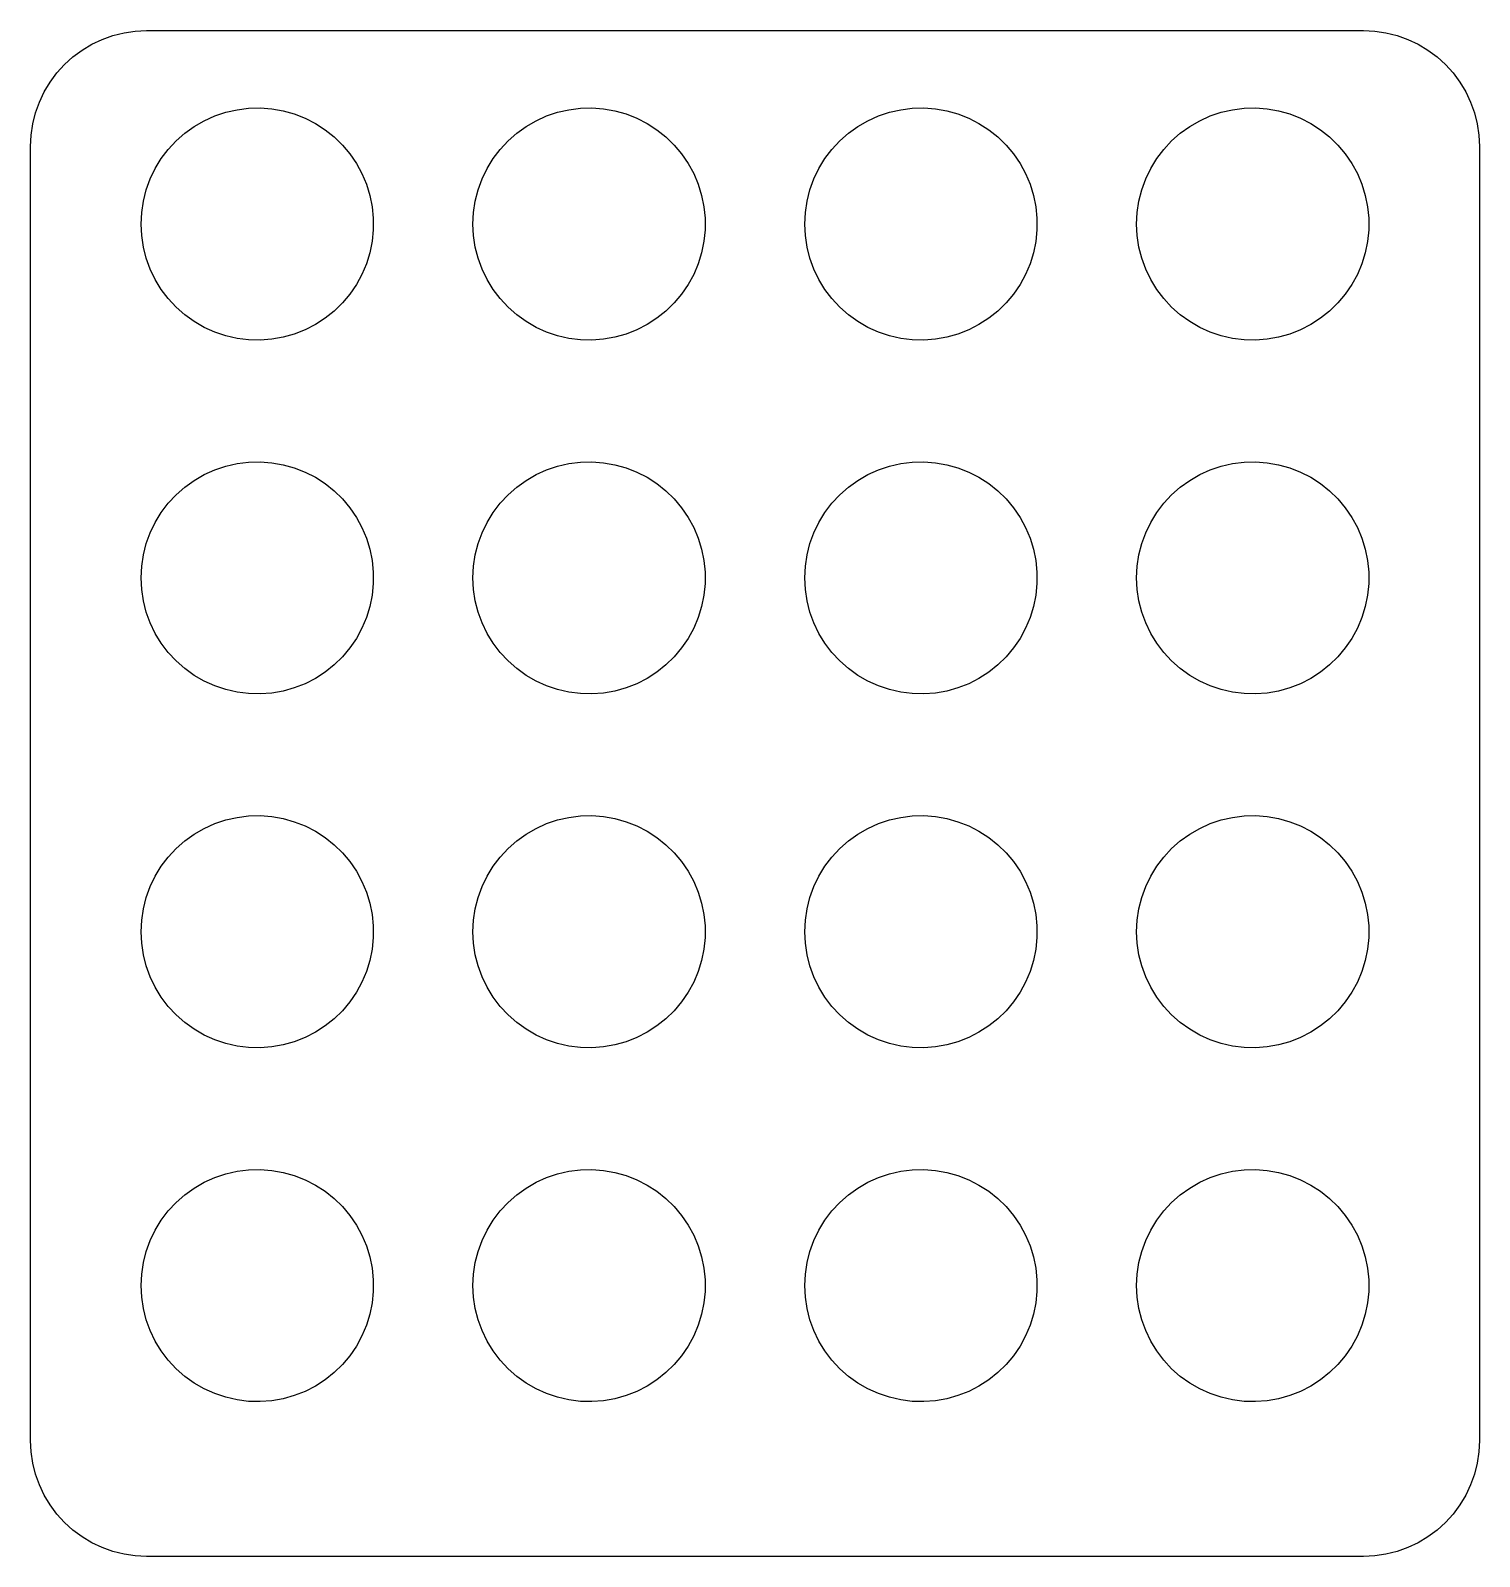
# Model space of a CAD drawing. Extents: x -199 to 199, y -34 to 34.
# Drawn here: x 0.5 to 66, y -34.5 to 34.5 of the extents above; entities that cross this region are included whole.
import ezdxf

# ---------------------------------------------------------------- set-up
doc = ezdxf.new("R2010")
doc.units = 0
doc.layers.get('0').update_dxf_attribs({"lineweight": 25, "true_color": 0xffffff})

msp = doc.modelspace()

# ---------------------------------------------------------------- linework, layer by layer
for points in [[(0.5, 29.25614), (0.52498, 29.76462), (0.60058, 30.27429), (0.72578, 30.77408), (0.89935, 31.2592), (1.11965, 31.72498), (1.38454, 32.16692), (1.69146, 32.58076), (2.03748, 32.96252), (2.41924, 33.30854), (2.83309, 33.61547), (3.27503, 33.88035), (3.7408, 34.10065), (4.22592, 34.27423), (4.72572, 34.39942), (5.23538, 34.47502), (5.74386, 34.5), (60.75614, 34.5), (61.26462, 34.47502), (61.77428, 34.39942), (62.27408, 34.27423), (62.7592, 34.10065), (63.22497, 33.88035), (63.66691, 33.61547), (64.08076, 33.30854), (64.46252, 32.96252), (64.80854, 32.58076), (65.11547, 32.16692), (65.38035, 31.72498), (65.60064, 31.2592), (65.77423, 30.77408), (65.89942, 30.27429), (65.97502, 29.76462), (66, 29.25614), (66, -29.25614), (65.97502, -29.76462), (65.89942, -30.27428), (65.77423, -30.77408), (65.60064, -31.2592), (65.38035, -31.72497), (65.11547, -32.16691), (64.80854, -32.58076), (64.46252, -32.96252), (64.08076, -33.30854), (63.66691, -33.61547), (63.22497, -33.88035), (62.7592, -34.10064), (62.27408, -34.27423), (61.77428, -34.39942), (61.26462, -34.47502), (60.75614, -34.5), (5.74386, -34.5), (5.23538, -34.47502), (4.72572, -34.39942), (4.22592, -34.27423), (3.7408, -34.10064), (3.27503, -33.88035), (2.83309, -33.61547), (2.41924, -33.30854), (2.03748, -32.96252), (1.69146, -32.58076), (1.38454, -32.16691), (1.11965, -31.72498), (0.89935, -31.2592), (0.72578, -30.77408), (0.60058, -30.27428), (0.52498, -29.76462), (0.5, -29.25614), (0.5, 29.25614)], [(5.73355, 27.29742), (5.91252, 27.78914), (6.1396, 28.26068), (6.41251, 28.70727), (6.72851, 29.12445), (7.08443, 29.50803), (7.47685, 29.85435), (7.90176, 30.15986), (8.35504, 30.42155), (8.83208, 30.6368), (9.32817, 30.80348), (9.83839, 30.91993), (10.35771, 30.98501), (10.88086, 30.99806), (11.40278, 30.95894), (11.91813, 30.86807), (12.42196, 30.72632), (12.9092, 30.53509), (13.37481, 30.29638), (13.81451, 30.01239), (14.22367, 29.6861), (14.5983, 29.32068), (14.9347, 28.91978), (15.2295, 28.48739), (15.47981, 28.02774), (15.68311, 27.54546), (15.83735, 27.04541), (15.94106, 26.53239), (15.99316, 26.01175), (15.99316, 25.48825), (15.94106, 24.96761), (15.83735, 24.45459), (15.68311, 23.95454), (15.47981, 23.47226), (15.2295, 23.01261), (14.93467, 22.58017), (14.5983, 22.17931), (14.22362, 21.81386), (13.81451, 21.48761), (13.37488, 21.20365), (12.90912, 20.96488), (12.42199, 20.77369), (11.91822, 20.63194), (11.40278, 20.54105), (10.88086, 20.50194), (10.35771, 20.51499), (9.83839, 20.58007), (9.32817, 20.69652), (8.832, 20.86323), (8.35504, 21.07844), (7.90183, 21.3401), (7.47689, 21.64561), (7.08448, 21.99192), (6.72851, 22.37556), (6.41248, 22.79277), (6.13963, 23.23928), (5.91252, 23.71086), (5.73355, 24.20258), (5.60441, 24.70976), (5.5264, 25.22732), (5.50031, 25.75), (5.5264, 26.27268), (5.6044, 26.79021), (5.73355, 27.29742)], [(23.83204, 20.86322), (23.35501, 21.07847), (22.90183, 21.3401), (22.47689, 21.64561), (22.08443, 21.99197), (21.72851, 22.37555), (21.41251, 22.79273), (21.13963, 23.23928), (20.91252, 23.71086), (20.73355, 24.20258), (20.60441, 24.70976), (20.5264, 25.22732), (20.50031, 25.75), (20.5264, 26.27268), (20.6044, 26.79021), (20.73355, 27.29742), (20.91252, 27.78914), (21.1396, 28.26068), (21.41251, 28.70727), (21.72851, 29.12445), (22.08447, 29.50808), (22.47691, 29.85439), (22.90176, 30.15986), (23.35504, 30.42155), (23.83208, 30.6368), (24.32817, 30.80348), (24.83837, 30.91993), (25.35771, 30.98501), (25.88087, 30.99806), (26.40278, 30.95894), (26.91813, 30.86807), (27.42196, 30.72632), (27.9092, 30.53509), (28.37481, 30.29638), (28.81451, 30.01239), (29.22362, 29.68614), (29.59831, 29.32068), (29.9347, 28.91978), (30.2295, 28.48739), (30.47981, 28.02774), (30.68311, 27.54546), (30.83735, 27.04541), (30.94106, 26.53239), (30.99316, 26.01165), (30.99316, 25.48835), (30.94106, 24.96761), (30.83735, 24.45459), (30.68311, 23.95454), (30.47981, 23.47226), (30.2295, 23.01261), (29.93467, 22.58017), (29.59836, 22.17936), (29.22362, 21.81386), (28.81451, 21.48761), (28.37488, 21.20365), (27.90915, 20.96489), (27.42196, 20.77368), (26.91822, 20.63194), (26.40278, 20.54105), (25.88087, 20.50194), (25.35771, 20.51499), (24.83837, 20.58007), (24.32817, 20.69652), (23.83204, 20.86322)], [(35.73355, 24.2026), (35.60441, 24.70976), (35.5264, 25.22732), (35.50031, 25.75), (35.5264, 26.27268), (35.6044, 26.79021), (35.73355, 27.29742), (35.91252, 27.78914), (36.1396, 28.26068), (36.41251, 28.70727), (36.72851, 29.12445), (37.08443, 29.50803), (37.47689, 29.85439), (37.90179, 30.15987), (38.35504, 30.42155), (38.83208, 30.6368), (39.32817, 30.80348), (39.83839, 30.91993), (40.35771, 30.98501), (40.88086, 30.99806), (41.40278, 30.95894), (41.91813, 30.86807), (42.42196, 30.72632), (42.90923, 30.53508), (43.37481, 30.29638), (43.81451, 30.01239), (44.22362, 29.68614), (44.59826, 29.32073), (44.9347, 28.91978), (45.2295, 28.48739), (45.47981, 28.02774), (45.68311, 27.54546), (45.83735, 27.04541), (45.94105, 26.53248), (45.99316, 26.01175), (45.99316, 25.48825), (45.94105, 24.96752), (45.83735, 24.45459), (45.68311, 23.95454), (45.47981, 23.47226), (45.2295, 23.01261), (44.93467, 22.58017), (44.59826, 22.17927), (44.22362, 21.81386), (43.81451, 21.48761), (43.37488, 21.20365), (42.90915, 20.96489), (42.42196, 20.77368), (41.91822, 20.63194), (41.40278, 20.54105), (40.88087, 20.50194), (40.35771, 20.51499), (39.83839, 20.58007), (39.32817, 20.69652), (38.83204, 20.86322), (38.35504, 21.07844), (37.90179, 21.34013), (37.47689, 21.64561), (37.08448, 21.99192), (36.72851, 22.37556), (36.41251, 22.79273), (36.13963, 23.23928), (35.91254, 23.71083), (35.73355, 24.2026)], [(53.832, 20.86323), (53.35504, 21.07844), (52.90183, 21.3401), (52.47689, 21.64561), (52.08448, 21.99192), (51.72851, 22.37556), (51.41251, 22.79273), (51.13963, 23.23928), (50.91252, 23.71086), (50.73355, 24.20258), (50.6044, 24.70978), (50.5264, 25.22732), (50.50031, 25.75), (50.5264, 26.27268), (50.6044, 26.79021), (50.73355, 27.29742), (50.91252, 27.78914), (51.1396, 28.26068), (51.41251, 28.70727), (51.72851, 29.12445), (52.08443, 29.50804), (52.47684, 29.85435), (52.90183, 30.1599), (53.35504, 30.42155), (53.83208, 30.6368), (54.32817, 30.80348), (54.83839, 30.91993), (55.35771, 30.98501), (55.88087, 30.99806), (56.40278, 30.95894), (56.91813, 30.86807), (57.42196, 30.72632), (57.90923, 30.53508), (58.37481, 30.29638), (58.81451, 30.01239), (59.22362, 29.68614), (59.59831, 29.32068), (59.9347, 28.91978), (60.2295, 28.48739), (60.47981, 28.02774), (60.68311, 27.54546), (60.83735, 27.04541), (60.94105, 26.53248), (60.99316, 26.01175), (60.99316, 25.48825), (60.94105, 24.96752), (60.83735, 24.45459), (60.68311, 23.95454), (60.47981, 23.47226), (60.2295, 23.01261), (59.93467, 22.58017), (59.5983, 22.17931), (59.22362, 21.81386), (58.81451, 21.48761), (58.37488, 21.20365), (57.90915, 20.96489), (57.42199, 20.77369), (56.91822, 20.63194), (56.40278, 20.54105), (55.88087, 20.50194), (55.35771, 20.51499), (54.83839, 20.58007), (54.32817, 20.69652), (53.832, 20.86323)], [(9.32819, 14.80348), (9.83839, 14.91993), (10.35771, 14.98501), (10.88086, 14.99806), (11.40278, 14.95894), (11.91822, 14.86806), (12.42199, 14.72631), (12.90912, 14.53512), (13.37488, 14.29635), (13.81451, 14.01239), (14.22367, 13.6861), (14.5983, 13.32068), (14.9347, 12.91978), (15.2295, 12.48739), (15.47981, 12.02774), (15.68311, 11.54546), (15.83736, 11.04538), (15.94106, 10.53237), (15.99316, 10.01175), (15.99316, 9.48825), (15.94106, 8.96763), (15.83736, 8.45462), (15.68311, 7.95454), (15.47981, 7.47226), (15.2295, 7.01261), (14.9347, 6.58022), (14.5983, 6.17932), (14.22367, 5.8139), (13.81451, 5.48761), (13.37488, 5.20365), (12.90912, 4.96488), (12.42199, 4.77369), (11.91819, 4.63194), (11.40278, 4.54105), (10.88086, 4.50194), (10.35771, 4.51499), (9.83839, 4.58007), (9.32817, 4.69652), (8.832, 4.86323), (8.35504, 5.07844), (7.90183, 5.3401), (7.47685, 5.64565), (7.08448, 5.99192), (6.72851, 6.37556), (6.41251, 6.79273), (6.1396, 7.23932), (5.91252, 7.71086), (5.73355, 8.20258), (5.60441, 8.70976), (5.5264, 9.22732), (5.50031, 9.75), (5.5264, 10.27269), (5.60441, 10.79024), (5.73355, 11.29742), (5.91252, 11.78914), (6.1396, 12.26068), (6.41251, 12.70727), (6.72851, 13.12444), (7.08448, 13.50808), (7.47685, 13.85435), (7.90183, 14.1599), (8.35504, 14.42156), (8.832, 14.63677), (9.32819, 14.80348)], [(20.73355, 11.29742), (20.91252, 11.78914), (21.1396, 12.26068), (21.41251, 12.70727), (21.72851, 13.12445), (22.08447, 13.50808), (22.47685, 13.85435), (22.90183, 14.1599), (23.35501, 14.42153), (23.83204, 14.63678), (24.32819, 14.80348), (24.83837, 14.91993), (25.35771, 14.98501), (25.88087, 14.99806), (26.40278, 14.95894), (26.91822, 14.86806), (27.42196, 14.72632), (27.90912, 14.53512), (28.37488, 14.29635), (28.81451, 14.01239), (29.22362, 13.68614), (29.59836, 13.32064), (29.9347, 12.91979), (30.2295, 12.48739), (30.47981, 12.02774), (30.68311, 11.54546), (30.83736, 11.04538), (30.94106, 10.53237), (30.99316, 10.01165), (30.99316, 9.48835), (30.94106, 8.96763), (30.83736, 8.45462), (30.68311, 7.95454), (30.47981, 7.47226), (30.2295, 7.01261), (29.9347, 6.58021), (29.59836, 6.17936), (29.22362, 5.81386), (28.81451, 5.48761), (28.37488, 5.20365), (27.90912, 4.96488), (27.42196, 4.77368), (26.91819, 4.63194), (26.40278, 4.54105), (25.88087, 4.50194), (25.35771, 4.51499), (24.83837, 4.58007), (24.32817, 4.69652), (23.83204, 4.86322), (23.35501, 5.07847), (22.90183, 5.3401), (22.47685, 5.64565), (22.08447, 5.99192), (21.72851, 6.37555), (21.41251, 6.79273), (21.1396, 7.23932), (20.91252, 7.71086), (20.73355, 8.20258), (20.60441, 8.70976), (20.5264, 9.22732), (20.50031, 9.75), (20.5264, 10.27269), (20.60441, 10.79024), (20.73355, 11.29742)], [(38.83204, 14.63678), (39.32817, 14.80348), (39.83837, 14.91993), (40.35771, 14.98501), (40.88086, 14.99806), (41.40278, 14.95894), (41.91822, 14.86806), (42.42196, 14.72632), (42.90915, 14.53511), (43.37488, 14.29635), (43.81451, 14.01239), (44.22362, 13.68614), (44.59826, 13.32073), (44.9347, 12.91978), (45.2295, 12.48739), (45.47981, 12.02774), (45.68311, 11.54546), (45.83736, 11.04538), (45.94105, 10.53247), (45.99316, 10.01175), (45.99316, 9.48825), (45.94105, 8.96753), (45.83736, 8.45462), (45.68311, 7.95454), (45.47981, 7.47226), (45.2295, 7.01261), (44.9347, 6.58022), (44.59826, 6.17927), (44.22362, 5.81386), (43.81451, 5.48761), (43.37488, 5.20365), (42.90915, 4.96489), (42.42196, 4.77368), (41.91819, 4.63194), (41.40278, 4.54105), (40.88087, 4.50194), (40.35771, 4.51499), (39.83839, 4.58007), (39.32817, 4.69652), (38.83204, 4.86322), (38.35504, 5.07844), (37.90179, 5.34013), (37.47689, 5.64561), (37.08448, 5.99192), (36.72851, 6.37556), (36.41251, 6.79273), (36.1396, 7.23932), (35.91254, 7.71083), (35.73355, 8.2026), (35.60441, 8.70976), (35.5264, 9.22732), (35.50031, 9.75), (35.5264, 10.27269), (35.60441, 10.79024), (35.73355, 11.2974), (35.91254, 11.78917), (36.1396, 12.26068), (36.41251, 12.70727), (36.72851, 13.12444), (37.08448, 13.50808), (37.47689, 13.85439), (37.90179, 14.15987), (38.35504, 14.42156), (38.83204, 14.63678)], [(50.73355, 11.29742), (50.91252, 11.78914), (51.1396, 12.26068), (51.41251, 12.70727), (51.72851, 13.12444), (52.08448, 13.50808), (52.47689, 13.85439), (52.90183, 14.1599), (53.35504, 14.42156), (53.832, 14.63677), (54.32817, 14.80348), (54.83837, 14.91993), (55.35771, 14.98501), (55.88087, 14.99806), (56.40278, 14.95894), (56.91822, 14.86806), (57.42199, 14.72631), (57.90915, 14.53511), (58.37488, 14.29635), (58.81451, 14.01239), (59.22362, 13.68614), (59.59826, 13.32073), (59.9347, 12.91978), (60.2295, 12.48739), (60.47981, 12.02774), (60.68311, 11.54546), (60.83736, 11.04538), (60.94105, 10.53247), (60.99316, 10.01175), (60.99316, 9.48825), (60.94105, 8.96753), (60.83736, 8.45462), (60.68311, 7.95454), (60.47981, 7.47226), (60.2295, 7.01261), (59.9347, 6.58022), (59.59826, 6.17927), (59.22362, 5.81386), (58.81451, 5.48761), (58.37488, 5.20365), (57.90915, 4.96489), (57.42199, 4.77369), (56.91819, 4.63194), (56.40278, 4.54105), (55.88087, 4.50194), (55.35771, 4.51499), (54.83839, 4.58007), (54.32817, 4.69652), (53.832, 4.86323), (53.35504, 5.07844), (52.90183, 5.3401), (52.47689, 5.64561), (52.08448, 5.99192), (51.72851, 6.37556), (51.41251, 6.79273), (51.1396, 7.23932), (50.91252, 7.71086), (50.73355, 8.20258), (50.6044, 8.70978), (50.5264, 9.22732), (50.50031, 9.75), (50.5264, 10.2727), (50.6044, 10.79022), (50.73355, 11.29742)], [(15.83736, -7.54538), (15.68311, -8.04546), (15.47981, -8.52774), (15.2295, -8.98739), (14.93467, -9.41983), (14.5983, -9.82068), (14.22362, -10.18614), (13.81451, -10.51239), (13.37481, -10.79638), (12.9092, -11.03509), (12.42199, -11.22631), (11.9182, -11.36806), (11.40278, -11.45894), (10.88086, -11.49806), (10.35771, -11.48501), (9.83839, -11.41993), (9.32817, -11.30348), (8.832, -11.13677), (8.35504, -10.92156), (7.90183, -10.6599), (7.47685, -10.35435), (7.08448, -10.00808), (6.72851, -9.62444), (6.41251, -9.20727), (6.1396, -8.76068), (5.91252, -8.28914), (5.73355, -7.7974), (5.6044, -7.29022), (5.5264, -6.77268), (5.50031, -6.25), (5.5264, -5.72732), (5.6044, -5.20978), (5.73355, -4.7026), (5.91252, -4.21086), (6.1396, -3.73932), (6.41251, -3.29273), (6.72851, -2.87556), (7.08448, -2.49192), (7.47689, -2.14561), (7.90183, -1.8401), (8.35504, -1.57844), (8.832, -1.36323), (9.32817, -1.19652), (9.83839, -1.08007), (10.35771, -1.01499), (10.88086, -1.00194), (11.40278, -1.04105), (11.91813, -1.13193), (12.42196, -1.27368), (12.90912, -1.46488), (13.37488, -1.70365), (13.81451, -1.98761), (14.22362, -2.31386), (14.5983, -2.67932), (14.9347, -3.08022), (15.2295, -3.51261), (15.47981, -3.97226), (15.68311, -4.45454), (15.83736, -4.95462), (15.94106, -5.46761), (15.99316, -5.98825), (15.99316, -6.51175), (15.94106, -7.03239), (15.83736, -7.54538)], [(27.42196, -11.22632), (26.91822, -11.36806), (26.40278, -11.45894), (25.88087, -11.49806), (25.35771, -11.48501), (24.83837, -11.41993), (24.32817, -11.30348), (23.83204, -11.13678), (23.35501, -10.92153), (22.90183, -10.6599), (22.47685, -10.35435), (22.08443, -10.00803), (21.72851, -9.62445), (21.41251, -9.20727), (21.1396, -8.76068), (20.91252, -8.28914), (20.73355, -7.7974), (20.6044, -7.29022), (20.5264, -6.77268), (20.50031, -6.25), (20.5264, -5.72732), (20.6044, -5.20978), (20.73355, -4.7026), (20.91252, -4.21086), (21.1396, -3.73932), (21.41251, -3.29273), (21.72851, -2.87555), (22.08443, -2.49197), (22.47689, -2.14561), (22.90183, -1.8401), (23.35501, -1.57847), (23.83204, -1.36322), (24.32817, -1.19652), (24.83837, -1.08007), (25.35771, -1.01499), (25.88087, -1.00194), (26.40278, -1.04105), (26.91813, -1.13193), (27.42196, -1.27368), (27.90915, -1.46489), (28.37488, -1.70365), (28.81451, -1.98761), (29.22362, -2.31386), (29.59831, -2.67932), (29.9347, -3.08022), (30.2295, -3.51261), (30.47981, -3.97226), (30.68311, -4.45454), (30.83736, -4.95462), (30.94106, -5.46761), (30.99316, -5.98835), (30.99316, -6.51165), (30.94106, -7.03239), (30.83736, -7.54538), (30.68311, -8.04546), (30.47981, -8.52774), (30.2295, -8.98739), (29.93467, -9.41983), (29.59831, -9.82068), (29.22362, -10.18614), (28.81451, -10.51239), (28.37481, -10.79638), (27.9092, -11.03509), (27.42196, -11.22632)], [(45.68311, -4.45454), (45.83736, -4.95462), (45.94105, -5.46752), (45.99316, -5.98825), (45.99316, -6.51175), (45.94105, -7.03248), (45.83736, -7.54538), (45.68311, -8.04546), (45.47981, -8.52774), (45.2295, -8.98739), (44.9347, -9.41978), (44.5983, -9.82068), (44.22362, -10.18614), (43.81451, -10.51239), (43.37481, -10.79638), (42.90915, -11.03511), (42.42196, -11.22632), (41.9182, -11.36806), (41.40278, -11.45894), (40.88086, -11.49806), (40.35771, -11.48501), (39.83839, -11.41993), (39.32817, -11.30348), (38.83204, -11.13678), (38.35504, -10.92156), (37.90179, -10.65987), (37.47689, -10.35439), (37.08448, -10.00808), (36.72851, -9.62444), (36.41251, -9.20727), (36.1396, -8.76068), (35.91252, -8.28914), (35.73355, -7.7974), (35.60441, -7.29024), (35.5264, -6.77268), (35.50031, -6.25), (35.5264, -5.72732), (35.60441, -5.20976), (35.73355, -4.7026), (35.91252, -4.21086), (36.1396, -3.73932), (36.41251, -3.29273), (36.72851, -2.87556), (37.08448, -2.49192), (37.47689, -2.14561), (37.90179, -1.84013), (38.35504, -1.57844), (38.83204, -1.36322), (39.32817, -1.19652), (39.83839, -1.08007), (40.35771, -1.01499), (40.88087, -1.00194), (41.40276, -1.04105), (41.91813, -1.13193), (42.42196, -1.27368), (42.90915, -1.46489), (43.37488, -1.70365), (43.81451, -1.98761), (44.22362, -2.31386), (44.5983, -2.67932), (44.9347, -3.08022), (45.2295, -3.51261), (45.47981, -3.97226), (45.68311, -4.45454)], [(55.35771, -1.01499), (55.88087, -1.00194), (56.40278, -1.04105), (56.91813, -1.13193), (57.42196, -1.27368), (57.90915, -1.46489), (58.37488, -1.70365), (58.81451, -1.98761), (59.22362, -2.31386), (59.59831, -2.67932), (59.9347, -3.08022), (60.2295, -3.51261), (60.47981, -3.97226), (60.68311, -4.45454), (60.83736, -4.95462), (60.94105, -5.46752), (60.99316, -5.98825), (60.99316, -6.51175), (60.94105, -7.03248), (60.83736, -7.54538), (60.68311, -8.04546), (60.47981, -8.52774), (60.2295, -8.98739), (59.93467, -9.41983), (59.59826, -9.82073), (59.22362, -10.18614), (58.81451, -10.51239), (58.37481, -10.79638), (57.90915, -11.03511), (57.42199, -11.22631), (56.9182, -11.36806), (56.40278, -11.45894), (55.88087, -11.49806), (55.35771, -11.48501), (54.83839, -11.41993), (54.32817, -11.30348), (53.832, -11.13677), (53.35504, -10.92156), (52.90183, -10.6599), (52.47689, -10.35439), (52.08448, -10.00808), (51.72851, -9.62444), (51.41251, -9.20727), (51.1396, -8.76068), (50.91252, -8.28914), (50.73355, -7.7974), (50.6044, -7.29022), (50.5264, -6.77268), (50.50031, -6.25), (50.5264, -5.72732), (50.6044, -5.20978), (50.73355, -4.7026), (50.91252, -4.21086), (51.1396, -3.73932), (51.41251, -3.29273), (51.72851, -2.87556), (52.08448, -2.49192), (52.47689, -2.14561), (52.90183, -1.8401), (53.35504, -1.57844), (53.832, -1.36323), (54.32817, -1.19652), (54.83839, -1.08007), (55.35771, -1.01499)], [(12.42199, -17.27369), (12.9092, -17.46491), (13.37481, -17.70362), (13.81451, -17.98761), (14.22362, -18.31386), (14.5983, -18.67932), (14.93467, -19.08017), (15.2295, -19.51261), (15.47981, -19.97226), (15.68311, -20.45454), (15.83735, -20.95459), (15.94106, -21.46761), (15.99316, -21.98825), (15.99316, -22.51175), (15.94106, -23.03239), (15.83735, -23.54541), (15.68311, -24.04546), (15.47981, -24.52774), (15.2295, -24.98739), (14.93467, -25.41983), (14.5983, -25.82068), (14.22362, -26.18614), (13.81451, -26.51239), (13.37481, -26.79638), (12.9092, -27.03509), (12.42199, -27.22631), (11.91822, -27.36806), (11.40278, -27.45894), (10.88086, -27.49806), (10.35771, -27.48501), (9.83839, -27.41993), (9.32817, -27.30348), (8.83204, -27.13678), (8.35504, -26.92156), (7.90179, -26.65987), (7.47689, -26.35439), (7.08448, -26.00808), (6.72851, -25.62444), (6.41251, -25.20727), (6.1396, -24.76068), (5.91252, -24.28914), (5.73355, -23.79742), (5.6044, -23.29021), (5.5264, -22.77268), (5.50031, -22.25), (5.5264, -21.72732), (5.6044, -21.20979), (5.73355, -20.70258), (5.91252, -20.21086), (6.1396, -19.73932), (6.41251, -19.29273), (6.72851, -18.87556), (7.08448, -18.49192), (7.47689, -18.14561), (7.90179, -17.84013), (8.35504, -17.57844), (8.832, -17.36323), (9.32817, -17.19652), (9.83839, -17.08007), (10.35771, -17.01499), (10.88086, -17.00194), (11.40278, -17.04106), (11.91822, -17.13194), (12.42199, -17.27369)], [(12.42199, -17.27369), (12.9092, -17.46491), (13.37481, -17.70362), (13.81451, -17.98761), (14.22362, -18.31386), (14.5983, -18.67932), (14.93467, -19.08017), (15.2295, -19.51261), (15.47981, -19.97226), (15.68311, -20.45454), (15.83735, -20.95459), (15.94106, -21.46761), (15.99316, -21.98825), (15.99316, -22.51175), (15.94106, -23.03239), (15.83735, -23.54541), (15.68311, -24.04546), (15.47981, -24.52774), (15.2295, -24.98739), (14.93467, -25.41983), (14.5983, -25.82068), (14.22362, -26.18614), (13.81451, -26.51239), (13.37481, -26.79638), (12.9092, -27.03509), (12.42199, -27.22631), (11.91822, -27.36806), (11.40278, -27.45894), (10.88086, -27.49806), (10.35771, -27.48501), (9.83839, -27.41993), (9.32817, -27.30348), (8.83204, -27.13678), (8.35504, -26.92156), (7.90179, -26.65987), (7.47689, -26.35439), (7.08448, -26.00808), (6.72851, -25.62444), (6.41251, -25.20727), (6.1396, -24.76068), (5.91252, -24.28914), (5.73355, -23.79742), (5.6044, -23.29021), (5.5264, -22.77268), (5.50031, -22.25), (5.5264, -21.72732), (5.6044, -21.20979), (5.73355, -20.70258), (5.91252, -20.21086), (6.1396, -19.73932), (6.41251, -19.29273), (6.72851, -18.87556), (7.08448, -18.49192), (7.47689, -18.14561), (7.90179, -17.84013), (8.35504, -17.57844), (8.832, -17.36323), (9.32817, -17.19652), (9.83839, -17.08007), (10.35771, -17.01499), (10.88086, -17.00194), (11.40278, -17.04106), (11.91822, -17.13194), (12.42199, -17.27369)], [(30.99316, -21.98835), (30.99316, -22.51165), (30.94106, -23.03239), (30.83735, -23.54541), (30.68311, -24.04546), (30.47981, -24.52774), (30.2295, -24.98739), (29.93467, -25.41983), (29.59831, -25.82068), (29.22362, -26.18614), (28.81451, -26.51239), (28.37481, -26.79638), (27.9092, -27.03509), (27.42196, -27.22632), (26.91822, -27.36806), (26.40278, -27.45894), (25.88087, -27.49806), (25.35771, -27.48501), (24.83837, -27.41993), (24.32817, -27.30348), (23.83204, -27.13678), (23.35501, -26.92153), (22.90183, -26.6599), (22.47689, -26.35439), (22.08443, -26.00803), (21.72851, -25.62445), (21.41251, -25.20727), (21.1396, -24.76068), (20.91252, -24.28914), (20.73355, -23.79742), (20.6044, -23.29021), (20.5264, -22.77268), (20.50031, -22.25), (20.5264, -21.72732), (20.6044, -21.20979), (20.73355, -20.70258), (20.91252, -20.21086), (21.1396, -19.73932), (21.41251, -19.29273), (21.72851, -18.87555), (22.08443, -18.49197), (22.47689, -18.14561), (22.90183, -17.8401), (23.35501, -17.57847), (23.83204, -17.36322), (24.32817, -17.19652), (24.83837, -17.08007), (25.35771, -17.01499), (25.88087, -17.00194), (26.40278, -17.04106), (26.91822, -17.13194), (27.42196, -17.27368), (27.9092, -17.46491), (28.37481, -17.70362), (28.81451, -17.98761), (29.22362, -18.31386), (29.59831, -18.67932), (29.93467, -19.08017), (30.2295, -19.51261), (30.47981, -19.97226), (30.68311, -20.45454), (30.83735, -20.95459), (30.94106, -21.46761), (30.99316, -21.98835)], [(41.91822, -17.13194), (42.42196, -17.27368), (42.90915, -17.46489), (43.37481, -17.70362), (43.81451, -17.98761), (44.22362, -18.31386), (44.5983, -18.67932), (44.93467, -19.08017), (45.2295, -19.51261), (45.47981, -19.97226), (45.68311, -20.45454), (45.83735, -20.95459), (45.94105, -21.46752), (45.99316, -21.98825), (45.99316, -22.51175), (45.94105, -23.03248), (45.83735, -23.54541), (45.68311, -24.04546), (45.47981, -24.52774), (45.2295, -24.98739), (44.93467, -25.41983), (44.5983, -25.82068), (44.22362, -26.18614), (43.81451, -26.51239), (43.37481, -26.79638), (42.90915, -27.03511), (42.42196, -27.22632), (41.91822, -27.36806), (41.40278, -27.45894), (40.88086, -27.49806), (40.35771, -27.48501), (39.83839, -27.41993), (39.32817, -27.30348), (38.83204, -27.13678), (38.35504, -26.92156), (37.90179, -26.65987), (37.47689, -26.35439), (37.08448, -26.00808), (36.72851, -25.62444), (36.41251, -25.20727), (36.1396, -24.76068), (35.91252, -24.28914), (35.73355, -23.79742), (35.60441, -23.29024), (35.5264, -22.77268), (35.50031, -22.25), (35.5264, -21.72732), (35.60441, -21.20976), (35.73355, -20.70258), (35.91252, -20.21086), (36.1396, -19.73932), (36.41251, -19.29273), (36.72851, -18.87556), (37.08448, -18.49192), (37.47689, -18.14561), (37.90179, -17.84013), (38.35504, -17.57844), (38.83204, -17.36322), (39.32817, -17.19652), (39.83839, -17.08007), (40.35771, -17.01499), (40.88087, -17.00194), (41.40278, -17.04106), (41.91822, -17.13194)], [(50.91252, -20.21086), (51.1396, -19.73932), (51.41251, -19.29273), (51.72851, -18.87556), (52.08448, -18.49192), (52.47689, -18.14561), (52.90179, -17.84013), (53.35504, -17.57844), (53.83203, -17.36322), (54.32817, -17.19652), (54.83839, -17.08007), (55.35771, -17.01499), (55.88087, -17.00194), (56.40278, -17.04106), (56.91822, -17.13194), (57.42199, -17.27369), (57.90915, -17.46489), (58.37481, -17.70362), (58.81451, -17.98761), (59.22362, -18.31386), (59.59826, -18.67927), (59.93467, -19.08017), (60.2295, -19.51261), (60.47981, -19.97226), (60.68311, -20.45454), (60.83735, -20.95459), (60.94105, -21.46752), (60.99316, -21.98825), (60.99316, -22.51175), (60.94105, -23.03248), (60.83735, -23.54541), (60.68311, -24.04546), (60.47981, -24.52774), (60.2295, -24.98739), (59.93467, -25.41983), (59.59826, -25.82073), (59.22362, -26.18614), (58.81451, -26.51239), (58.37481, -26.79638), (57.90915, -27.03511), (57.42199, -27.22631), (56.91822, -27.36806), (56.40278, -27.45894), (55.88087, -27.49806), (55.35771, -27.48501), (54.83839, -27.41993), (54.32817, -27.30348), (53.83207, -27.13679), (53.35504, -26.92156), (52.90179, -26.65987), (52.47689, -26.35439), (52.08448, -26.00808), (51.72851, -25.62444), (51.41251, -25.20727), (51.1396, -24.76068), (50.91252, -24.28914), (50.73355, -23.79742), (50.6044, -23.29021), (50.5264, -22.77268), (50.50031, -22.25), (50.5264, -21.72732), (50.6044, -21.20979), (50.73355, -20.70258), (50.91252, -20.21086)]]:
    msp.add_lwpolyline(points)

doc.saveas('drawing.dxf')
